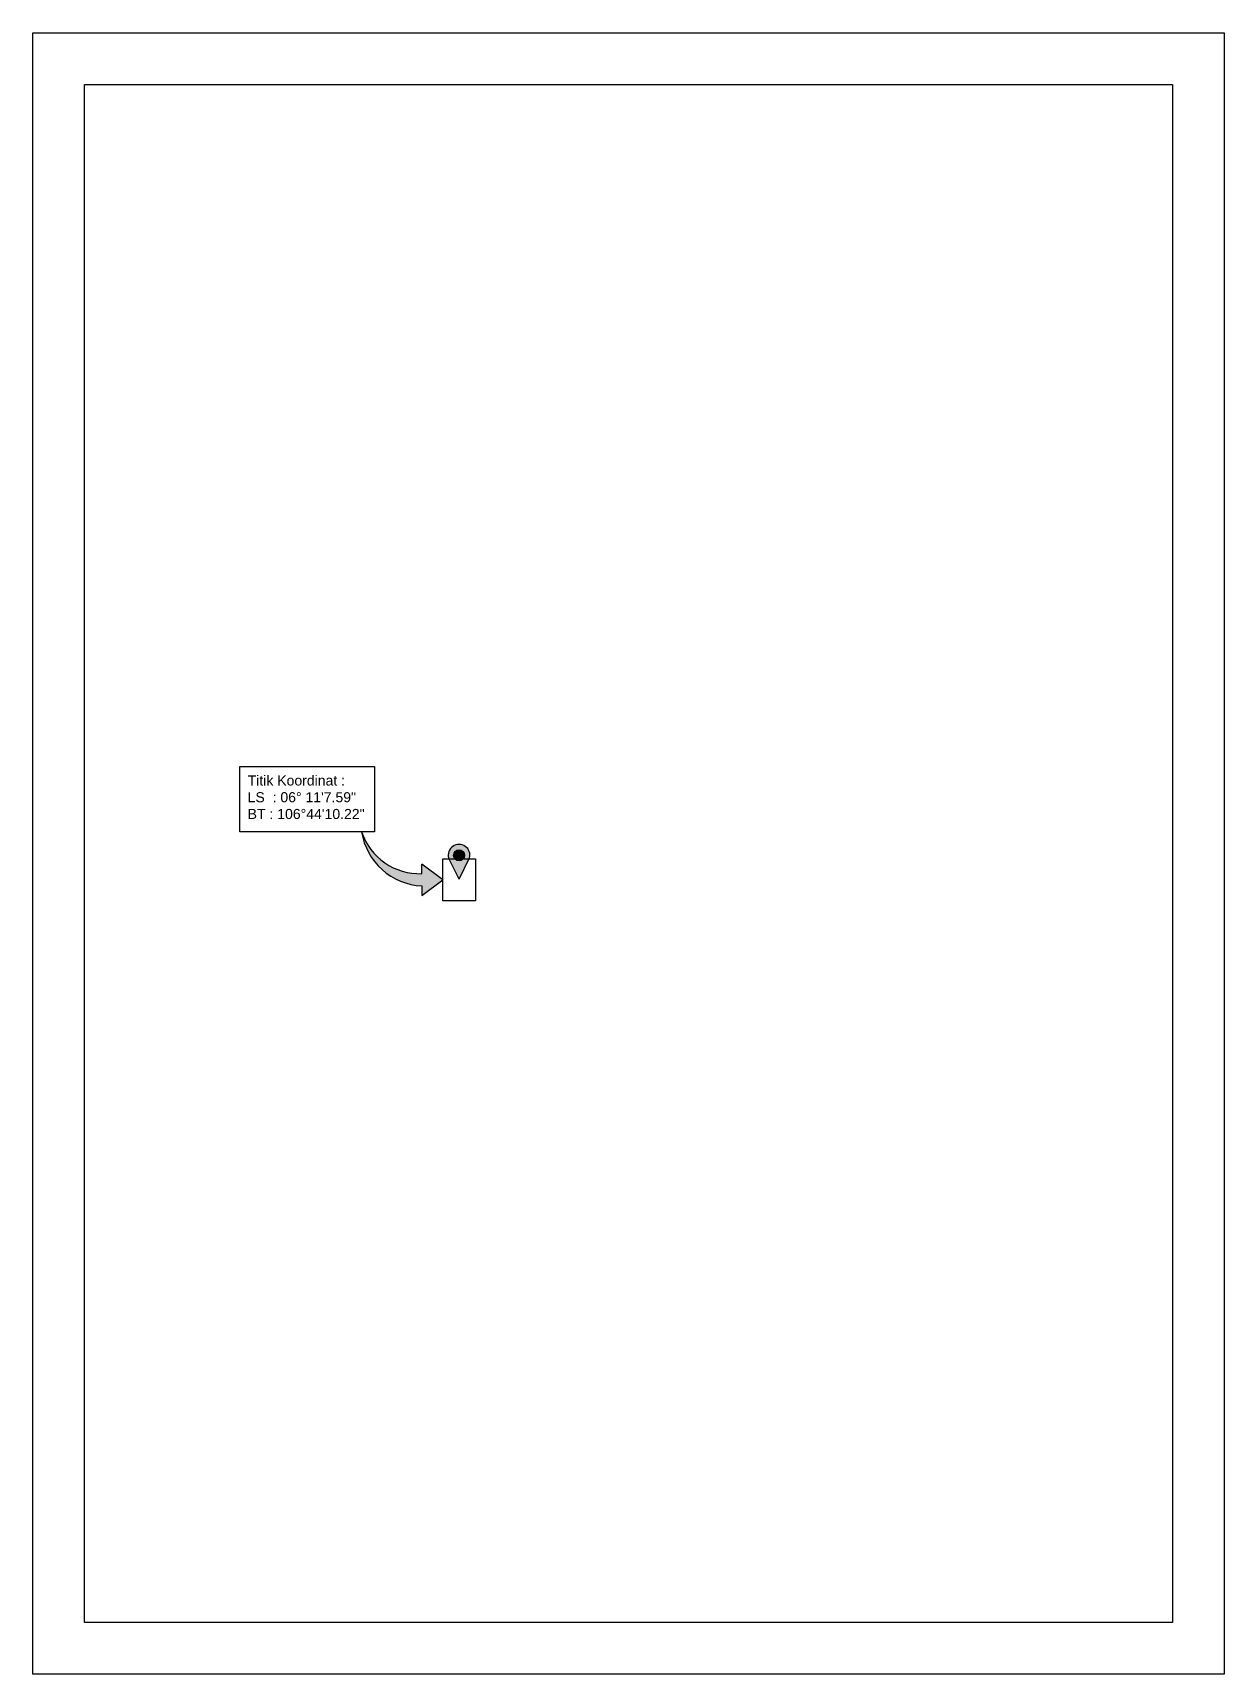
# Model space of a CAD drawing. Header units: millimetres. Extents: x 732789 to 734367, y 13383 to 14017.
# Drawn here: x 733906.8 to 734137, y 13383.3 to 13700.3 of the extents above; entities that cross this region are included whole.
import ezdxf

# ---------------------------------------------------------------- set-up
doc = ezdxf.new("R2010")
doc.units = ezdxf.units.MM
doc.styles.add('Annotative', font='arial.ttf')
picture_1 = doc.add_image_def('image2.png', size_in_pixel=(591, 835))

msp = doc.modelspace()

# ---------------------------------------------------------------- texts
at = {"color": 5, "insert": (733948.302, 13556.911), "char_height": 1.94005, "attachment_point": 1, "style": 'Annotative'}
msp.add_mtext_dynamic_manual_height_columns('Titik Koordinat : \\PLS  : 06° 11\'7.59"\\PBT : 106°44\'10.22"', width=62.0817, gutter_width=9.7, heights=[0], dxfattribs=at)

# ---------------------------------------------------------------- hatches: boundary and pattern name
at = {"true_color": 0x939598, "transparency": 33554643}
h = msp.add_hatch(color=252, dxfattribs=at)
h.dxf.hatch_style = 1
h.set_gradient(color1=(147, 149, 152), color2=(0, 0, 255), rotation=236)
h.paths.add_polyline_path([(733981.988, 13539.807), (733981.988, 13537.94, -0.332335), (733970.329, 13546.01, 0.3572193), (733981.988, 13535.592), (733981.988, 13533.725), (733986.002, 13536.766)])
h = msp.add_hatch(color=1)
h.dxf.hatch_style = 1
h.paths.add_polyline_path([(733991.198, 13540.971, 1.2820948), (733987.117, 13540.971), (733989.157, 13536.889)])
h.paths.add_polyline_path([(733988.102, 13541.484, -1), (733990.213, 13541.484, -1)], flags=16)
at = {"true_color": 0xffffff}
h = msp.add_hatch(color=7, dxfattribs=at)
h.dxf.hatch_style = 1
h.paths.add_polyline_path([(733988.102, 13541.484, 1), (733990.213, 13541.484, 1)])

# ---------------------------------------------------------------- linework, layer by layer
msp.add_lwpolyline([(733906.794, 13700.334), (734137, 13700.334), (734137, 13383.343), (733906.794, 13383.343)], close=True)
for points in [[(733916.794, 13690.334), (734127, 13690.334)], [(734127, 13393.343), (733916.794, 13393.343), (733916.794, 13690.334)], [(733981.988, 13537.936), (733981.988, 13539.799)], [(733981.988, 13537.936), (733981.988, 13539.799)], [(733981.988, 13533.729), (733985.995, 13536.764), (733981.988, 13539.799)], [(733989.157, 13536.889), (733987.117, 13540.971)], [(733989.157, 13536.889), (733991.198, 13540.971)], [(733981.988, 13535.592), (733981.988, 13533.729)], [(733981.988, 13535.592), (733981.988, 13533.729)]]:
    msp.add_lwpolyline(points)
at = {"color": 5}
msp.add_lwpolyline([(733946.813, 13558.624), (733972.825, 13558.624), (733972.825, 13546.01), (733946.813, 13546.01)], close=True, dxfattribs=at)
at = {"color": 1}
msp.add_lwpolyline([(733985.995, 13540.822), (733992.339, 13540.822), (733992.339, 13532.706), (733985.995, 13532.706)], close=True, dxfattribs=at)
msp.add_circle((733989.157, 13541.484), 1.056)
for centre, radius, start, end in [((733982.519, 13547.92), 12.339, 188.903, 267.53384), ((733981.559, 13549.777), 11.844, 198.54449, 272.07829), ((733989.157, 13541.484), 2.104, 345.90657, 194.09343)]:
    msp.add_arc(centre, radius, start, end)

msp.set_redraw_order([(e.dxf.handle, doc.entitydb.next_handle()) for e in msp.query("TEXT MTEXT ATTDEF DIMENSION ARC_DIMENSION")])  # texts and dimensions are drawn at this point

# ---------------------------------------------------------------- pictures from other files: only their frames are drawn
image = msp.add_image(picture_1, insert=(733916.794, 13393.332), size_in_units=(210.214, 297.003))
image.dxf.flags = 7

doc.saveas('drawing.dxf')
